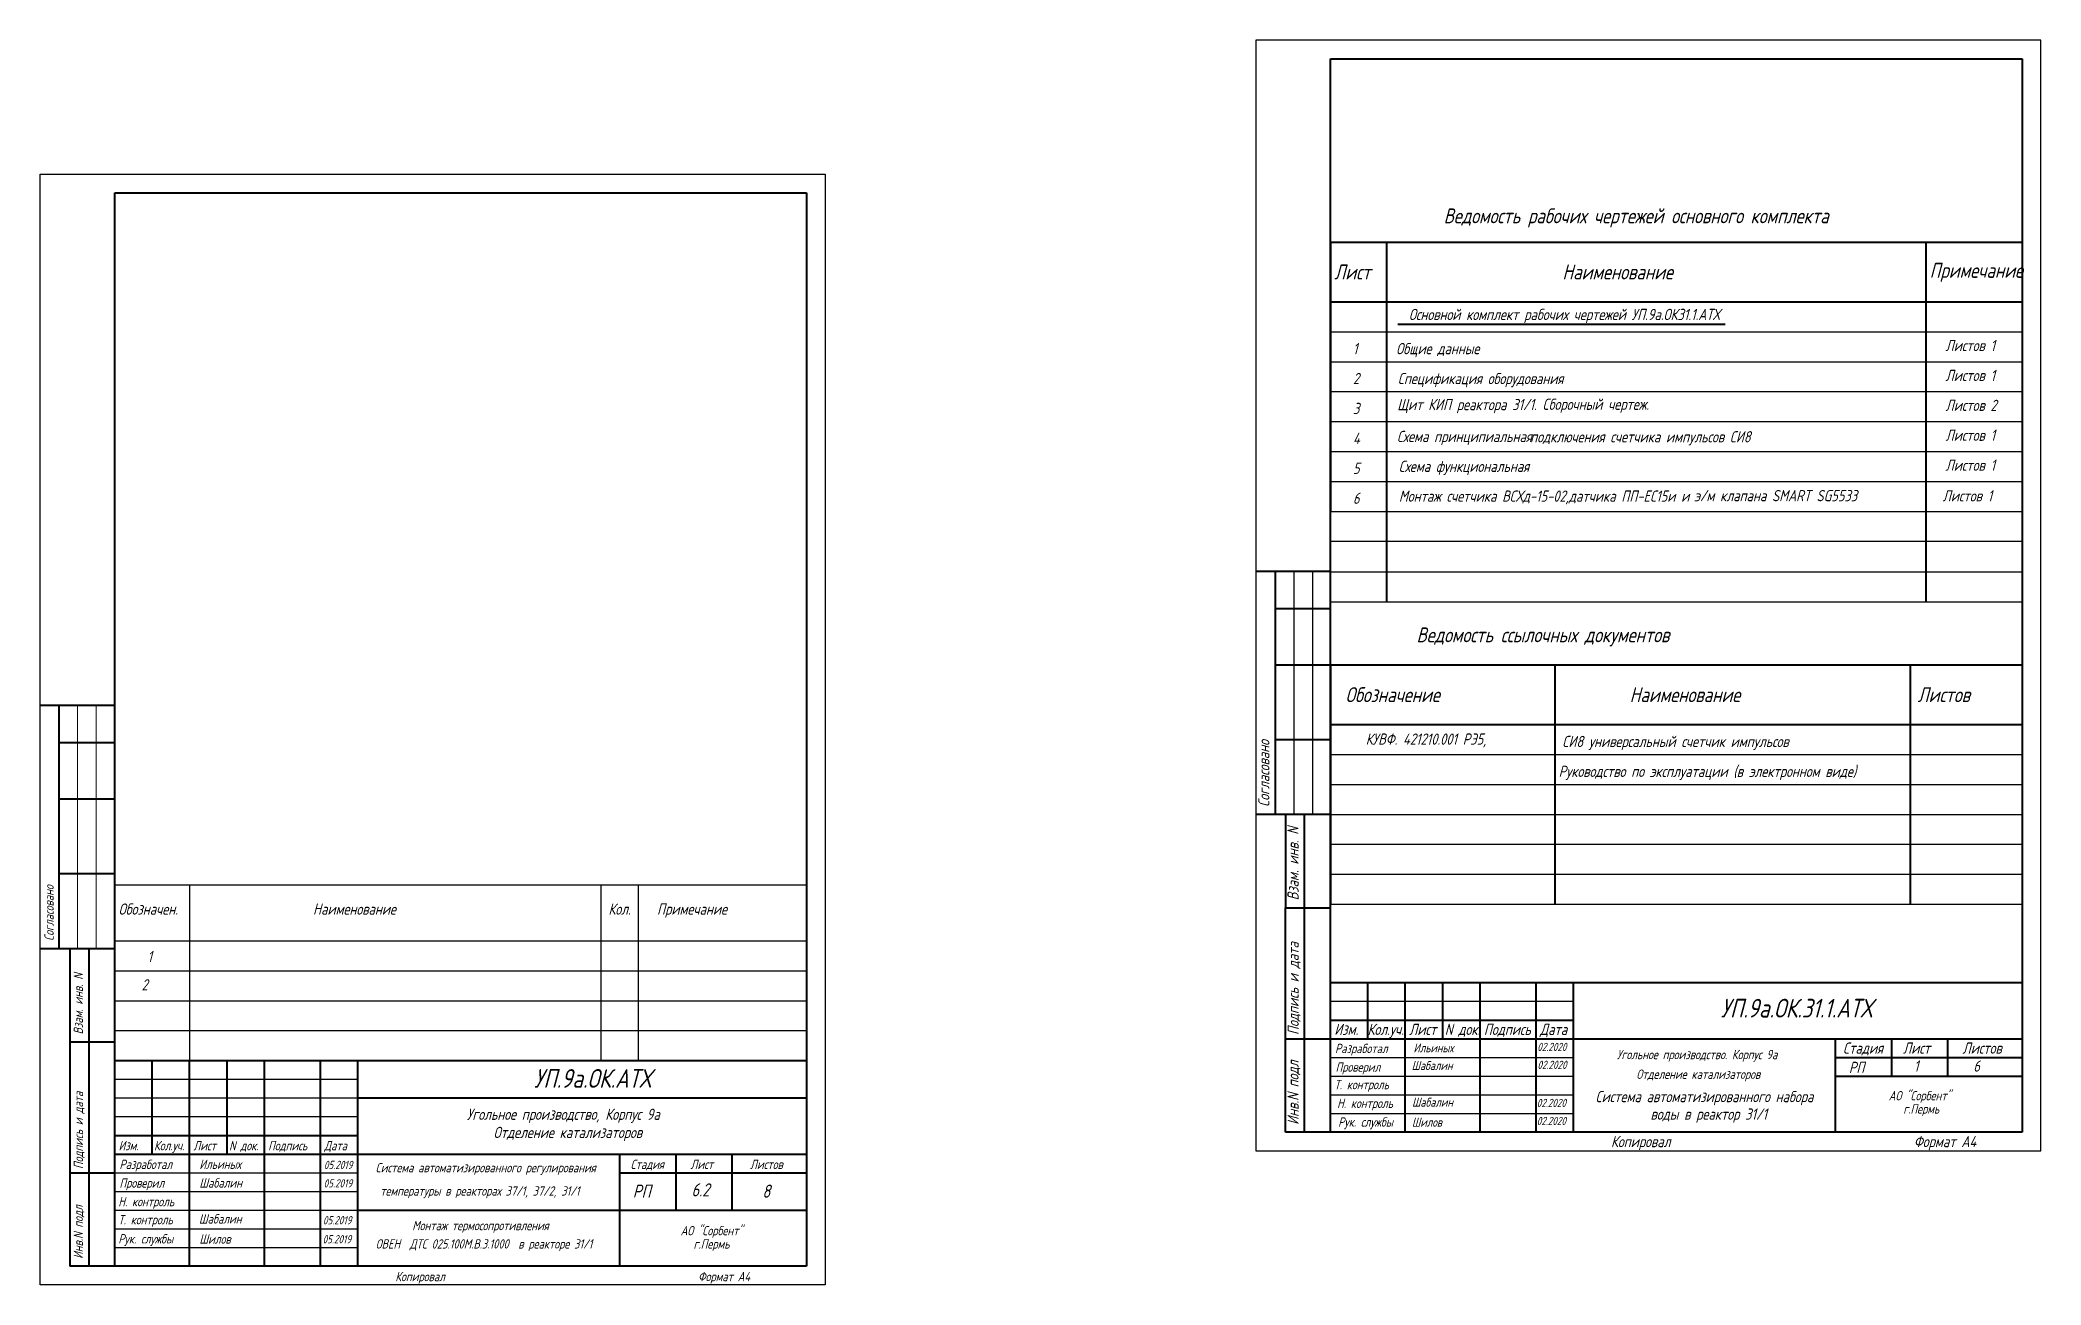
# Model space of a CAD drawing. Header units: millimetres. Extents: x -14 to 2659, y -2986 to -401.
# Drawn here: x 643 to 1178, y -734 to -401 of the extents above; entities that cross this region are included whole.
import ezdxf

# ---------------------------------------------------------------- set-up
doc = ezdxf.new("R2010")
doc.units = ezdxf.units.MM
doc.layers.get('0').update_dxf_attribs({"lineweight": 20})
for name, color, linetype, lineweight in [('MAIN', 7, 'Continuous', 50), ('Основная', 7, 'Continuous', 50), ('Тонкая', 7, 'Continuous', 20)]:
    doc.layers.add(name, color=color, linetype=linetype, lineweight=lineweight)
doc.layers.add('АСУТП', color=7, linetype='Continuous')
doc.styles.add('GOST тип А', font='GOST_A.TTF', dxfattribs={"oblique": 15})
doc.styles.add('АСУТП', font='GOST_A.TTF', dxfattribs={"oblique": 15})
doc.styles.add('ЕСКД', font='GOST_A.TTF', dxfattribs={"oblique": 15})

msp = doc.modelspace()

# ---------------------------------------------------------------- texts
at = {"lineweight": 40, "oblique": 15}
for s, height, style, p in [('Ведомость рабочих чертежей основного комплекта', 4, 'GOST тип А', (1018.31146, -449.75087)), ('Основной комплект рабочих чертежей УП.9а.ОК31.1.АТХ', 3, 'GOST тип А', (1009.00738, -475.61067)), (' Общие данные', 3, 'GOST тип А', (1004.06146, -484.75087)), ('Спецификация оборудования', 3, 'GOST тип А', (1006.06146, -492.75087)), ('Ведомость ссылочных документов', 4, 'GOST тип А', (1011.06146, -561.77025)), ('КУВФ. 421210.001 РЭ5,', 3, 'GOST тип А', (997.46104, -589.14086)), ('СИ8 универсальный счетчик импульсов', 3, 'GOST тип А', (1050.06146, -589.77025)), ('Руководство по эксплуатации (в электронном виде)', 3, 'GOST тип А', (1049.06146, -597.77025)), ('Копировал', 3, 'GOST тип А', (1063.06146, -696.74596)), ('Формат A4', 3, 'ЕСКД', (1144.06146, -696.74596))]:
    msp.add_text(s, height=height, dxfattribs=dict(at, style=style)).set_placement(p)
at = {"color": 7, "lineweight": 40, "style": 'GOST тип А', "oblique": 15}
for s, height, p in [('Лист', 4, (989.06146, -464.75087)), ('Наименование ', 4, (1050.06146, -464.75087)), ('Примечание', 4, (1148.28353, -464.32891)), ('Листов 1', 3, (1152.52045, -483.90695)), ('1', 3, (994.06146, -484.75087)), ('2', 3, (994.06146, -492.75087)), ('Листов 1', 3, (1152.52045, -491.90695)), ('Листов 2', 3, (1152.52045, -499.90695)), ('3', 3, (994.06146, -500.75087)), ('4', 3, (994.06146, -508.75087)), ('Листов 1', 3, (1152.52045, -507.90695)), ('Листов 1', 3, (1152.52045, -515.90695)), ('5', 3, (994.06146, -516.75087)), ('6', 3, (994.06146, -524.75087)), ('Листов 1', 3, (1151.74358, -524.10105)), ('Обозначение', 4, (992.06146, -577.77025)), ('Наименование ', 4, (1068.06146, -577.77025)), ('Листов', 4, (1145.06146, -577.77025))]:
    msp.add_text(s, height=height, dxfattribs=at).set_placement(p)
at = {"linetype": 'Continuous', "style": 'GOST тип А', "oblique": 15}
for s, p in [('Щит КИП реактора 31/1.', (1005.89879, -499.71209)), ('Сборочный чертеж.', (1044.75948, -499.62801)), ('Схема принципиальная ', (1005.83154, -508.22768)), ('подключения счетчика импульсов СИ8', (1041.45116, -508.31162))]:
    msp.add_text(s, height=3, dxfattribs=at).set_placement(p)
at = {"color": 0, "linetype": 'Continuous', "style": 'GOST тип А', "oblique": 15}
for s, height, p in [('02.2020', 2.2, (1043.35636, -671.03843)), ('Разработал', 2.5, (989.24819, -671.6114)), ('Проверил', 2.5, (989.40379, -676.57755)), ('Шабалин', 2.4, (1009.74919, -676.12502)), ('Ильиных', 2.4, (1010.23581, -671.40077)), ('02.2020', 2.2, (1043.39747, -675.83434)), ('Т. контроль', 2.5, (989.09259, -681.26678)), ('Н. контроль', 2.5, (989.81465, -686.26678)), ('Шабалин', 2.4, (1009.85633, -685.92783)), ('02.2020', 2.2, (1043.21741, -686.0143)), ('Рук. службы', 2.5, (990.09259, -691.26678)), ('Шилов', 2.4, (1009.81659, -691.27639)), ('02.2020', 2.2, (1043.2174, -690.83434)), ('05.2019', 2.2, (718.85167, -702.58235)), ('05.2019', 2.2, (718.77142, -707.51758)), ('05.2019', 2.2, (718.58722, -717.37393)), ('05.2019', 2.2, (718.49512, -722.45503))]:
    msp.add_text(s, height=height, dxfattribs=at).set_placement(p)
at = {"color": 7, "linetype": 'Continuous', "style": 'GOST тип А', "oblique": 15}
for s, height, p in [('Угольное производство, Корпус 9а', 3, (757.07405, -689.45205)), ('Отделение катализаторов', 3, (764.2121, -694.29372)), ('АО "Сорбент"', 2.5, (814.23059, -720.31513)), ('г.Пермь', 2.5, (817.70287, -723.86715))]:
    msp.add_text(s, height=height, dxfattribs=at).set_placement(p)
at = {"layer": 'MAIN', "lineweight": 15, "style": 'GOST тип А', "oblique": 15}
for s, height, p in [('Монтаж счетчика ВСХд-15-02,датчика ПП-ЕС15и и ', 3, (1006.34162, -524.1787)), ('э/м клапана SMART SG5533', 3, (1085.31198, -524.05832)), ('Система автоматизированного набора', 3, (1058.93109, -684.71921)), ('воды в реактор 31/1', 3, (1073.61705, -689.39742)), ('Система автоматизированного регулирования', 2.5, (732.6811, -703.47815)), ('температуры в реакторах 37/1, 37/2, 31/1', 2.5, (733.9269, -709.69953)), ('Монтаж термосопротивления  ', 2.5, (742.46528, -718.95384)), ('ОВЕН  ДТС 025.100М.В.3.1000  в реакторе 31/1', 2.5, (732.70425, -723.85538))]:
    msp.add_text(s, height=height, dxfattribs=at).set_placement(p)
at = {"layer": 'MAIN', "color": 7, "linetype": 'Continuous', "lineweight": 40, "style": 'GOST тип А', "oblique": 15}
for s, p in [('Согласовано', (971.72273, -605.75087)), ('Взам. инв. N', (979.52416, -630.76279)), ('Подпись и дата', (979.57122, -666.76279)), ('Инв.N подл', (979.52416, -690.76279))]:
    msp.add_text(s, height=3, rotation=90, dxfattribs=at).set_placement(p)
at = {"layer": 'MAIN', "style": 'GOST тип А', "oblique": 15}
for s, height, p in [('УП.9а.ОК.31.1.АТХ', 5, (1092.42477, -662.08146)), ('Угольное производство. Корпус 9а', 2.5, (1064.64463, -673.22776, 20)), ('Отделение катализаторов', 2.5, (1069.86187, -678.48577, 20))]:
    msp.add_text(s, height=height, dxfattribs=at).set_placement(p)
at = {"layer": 'MAIN', "color": 7, "linetype": 'Continuous', "style": 'GOST тип А', "oblique": 15}
for s, p in [('АО "Сорбент"', (1137.34125, -684.226)), ('г.Пермь', (1141.24034, -687.76923))]:
    msp.add_text(s, height=2.5, dxfattribs=at).set_placement(p)
at = {"layer": 'MAIN', "lineweight": 40, "style": 'GOST тип А', "oblique": 15}
msp.add_text('Шабалин', height=2.5, dxfattribs=at).set_placement((685.42225, -717.16645))
at = {"layer": 'АСУТП', "color": 7, "linetype": 'Continuous', "lineweight": 40, "style": 'GOST тип А', "oblique": 15}
for s, p in [('Согласовано', (646.59421, -641.58949)), ('Взам. инв. N', (654.39563, -666.60141)), ('Подпись и дата', (654.4427, -702.60141)), ('Инв.N подл', (654.39563, -726.60141))]:
    msp.add_text(s, height=2.5, rotation=90, dxfattribs=at).set_placement(p)
at = {"layer": 'АСУТП', "color": 7, "linetype": 'Continuous', "lineweight": -3, "oblique": 15}
for s, style, p in [('Обозначен.', 'GOST тип А', (663.93294, -634.58458)), ('Наименование', 'GOST тип А', (715.93294, -634.58458)), ('Кол.', 'GOST тип А', (794.93294, -634.58458)), ('Примечание', 'GOST тип А', (807.93294, -634.58458)), ('1', 'АСУТП', (671.66037, -647.27657)), ('2', 'АСУТП', (670.07458, -654.84978))]:
    msp.add_text(s, height=3, dxfattribs=dict(at, style=style)).set_placement(p)
at = {"layer": 'АСУТП', "style": 'GOST тип А', "oblique": 15}
for s, p in [('Копировал', (737.93294, -732.58458)), ('Формат A4', (818.93294, -732.58458))]:
    msp.add_text(s, height=2.5, dxfattribs=at).set_placement(p)
at = {"layer": 'Тонкая', "style": 'GOST тип А', "oblique": 15}
for s, height, p in [('Схема функциональная', 3, (1006.31076, -516.22044)), ('УП.9а.ОК.АТХ', 5, (775.07549, -680.86081)), ('Изм.', 2.5, (663.93294, -697.58458))]:
    msp.add_text(s, height=height, dxfattribs=at).set_placement(p)
at = {"layer": 'Тонкая', "lineweight": 40, "style": 'GOST тип А', "oblique": 15}
for s, height, p in [('Изм.', 3, (989.06146, -666.74596)), ('Кол.уч.', 3, (997.94749, -666.74596)), ('Лист', 3, (1009.06146, -666.74596)), ('N док.', 3, (1018.61685, -666.74596)), ('Подпись', 3, (1029.06146, -666.74596)), ('Дата', 3, (1044.06146, -666.74596)), ('Стадия', 3, (1125.12218, -671.74596)), ('Лист', 3, (1141.14466, -671.74596)), ('Листов', 3, (1157.06146, -671.74596)), ('РП', 3, (1126.68677, -676.91657)), ('1', 3, (1144.09259, -676.54631)), ('6', 3, (1159.96954, -676.54631)), ('Кол.уч.', 2.5, (673.41037, -697.58458)), ('Лист', 2.5, (683.93294, -697.58458)), ('N док.', 2.5, (693.48833, -697.58458)), ('Подпись', 2.5, (703.93294, -697.58458)), ('Дата', 2.5, (718.93294, -697.58458)), ('Разработал', 2.5, (664.15777, -702.58458)), ('Ильиных', 2.5, (685.53791, -702.55745)), ('Стадия', 2.5, (800.86866, -702.58458)), ('Лист', 2.5, (816.89114, -702.58458)), ('Листов', 2.5, (832.80794, -702.58458)), ('Проверил', 2.5, (664.15777, -707.58458)), ('Шабалин', 2.5, (685.53791, -707.55745)), ('Н. контроль', 2.5, (663.85557, -712.55745)), ('РП', 3.5, (801.44664, -710.25105)), ('6.2', 3.5, (817.14041, -709.90504)), ('8', 3.5, (836.08944, -710.25105)), ('Т. контроль', 2.5, (663.85557, -717.37962)), ('Рук. службы', 2.5, (663.85557, -722.50317)), ('Шилов', 2.5, (685.53791, -722.55745))]:
    msp.add_text(s, height=height, dxfattribs=at).set_placement(p)

# ---------------------------------------------------------------- linework, layer by layer
at = {"lineweight": -3}
for p, q in [((1178.06146, -400.74596), (968.06146, -400.74596)), ((968.06146, -400.74596), (968.06146, -697.74596)), ((1178.06146, -697.74596), (1178.06146, -400.74596)), ((968.06146, -697.74596), (1178.06146, -697.74596))]:
    msp.add_line(p, q, dxfattribs=at)
at = {"lineweight": 40}
for p, q in [((988.06146, -692.74596), (988.06146, -405.74596)), ((988.06146, -405.74596), (1173.06146, -405.74596)), ((1173.06146, -405.74596), (1173.06146, -692.74596)), ((1006.06146, -476.75087), (1093.56146, -476.75087)), ((1173.06146, -692.74596), (976.04769, -692.74596))]:
    msp.add_line(p, q, dxfattribs=at)
at = {"color": 7, "lineweight": 40}
for p, q in [((988.06146, -454.75087), (988.06146, -470.75087)), ((988.06146, -454.75087), (1173.06146, -454.75087)), ((1003.06146, -454.75087), (1003.06146, -470.75087)), ((1173.06146, -454.75087), (1173.06146, -470.75087)), ((1147.28353, -454.89152), (1147.28353, -470.89152)), ((988.06146, -470.75087), (1173.06146, -470.75087)), ((988.06146, -470.75087), (988.06146, -526.75087)), ((1003.06146, -470.75087), (1003.06146, -550.90322)), ((1147.28353, -470.89152), (1147.28353, -550.90322)), ((1173.06146, -470.75087), (1173.06146, -526.75087)), ((988.06146, -567.77025), (1173.06146, -567.77025)), ((988.06146, -567.77025), (988.06146, -583.77025)), ((1048.06146, -567.77025), (1048.06146, -583.77025)), ((1143.06146, -567.77025), (1143.06146, -583.77025)), ((1173.06146, -567.77025), (1173.06146, -583.77025)), ((988.06146, -583.77025), (988.06146, -631.77025)), ((988.06146, -583.77025), (1173.06146, -583.77025)), ((1048.06146, -583.77025), (1048.06146, -631.77025)), ((1143.06146, -583.77025), (1143.06146, -631.77025)), ((1173.06146, -583.77025), (1173.06146, -631.77025))]:
    msp.add_line(p, q, dxfattribs=at)
at = {"color": 7, "lineweight": -3}
for p, q in [((988.06146, -478.75087), (1173.06146, -478.75087)), ((988.06146, -486.75087), (1173.06146, -486.75087)), ((988.06146, -494.75087), (1173.06146, -494.75087)), ((988.06146, -502.75087), (1173.06146, -502.75087)), ((988.06146, -510.75087), (1173.06146, -510.75087)), ((988.06146, -518.75087), (1173.06146, -518.75087)), ((988.06146, -526.75087), (1173.06146, -526.75087)), ((988.06146, -526.75087), (1173.06146, -526.75087)), ((988.06146, -534.75087), (1173.06146, -534.75087)), ((988.04769, -542.90322), (1173.04769, -542.90322)), ((988.04769, -550.90322), (1173.04769, -550.90322)), ((988.06146, -591.77025), (1173.06146, -591.77025)), ((988.06146, -599.77025), (1173.06146, -599.77025)), ((988.06146, -607.77025), (1173.06146, -607.77025)), ((988.06146, -615.77025), (1173.06146, -615.77025)), ((988.06146, -623.77025), (1173.06146, -623.77025)), ((988.06146, -631.77025), (1173.06146, -631.77025))]:
    msp.add_line(p, q, dxfattribs=at)
at = {"layer": 'MAIN', "color": 7, "linetype": 'Continuous', "lineweight": 40}
for p, q in [((968.04769, -542.75087), (988.04769, -542.75087)), ((973.24626, -542.75087), (973.24626, -607.75087)), ((973.24626, -552.75087), (988.04769, -552.75087)), ((973.24626, -567.75087), (988.04769, -567.75087)), ((973.24626, -587.75087), (988.04769, -587.75087)), ((968.04769, -607.75087), (988.04769, -607.75087)), ((976.04769, -607.76279), (976.04769, -632.76279)), ((981.04769, -607.76279), (981.04769, -692.76279)), ((976.04769, -692.76279), (976.04769, -632.76279)), ((976.04769, -632.76279), (988.04769, -632.76279)), ((988.04769, -691.76279), (988.04769, -661.76279)), ((976.04769, -667.76279), (988.04769, -667.76279))]:
    msp.add_line(p, q, dxfattribs=at)
at = {"layer": 'MAIN', "color": 7, "linetype": 'Continuous', "lineweight": -3}
for p, q in [((978.24626, -542.75087), (978.24626, -607.75087)), ((983.24626, -542.75087), (983.24626, -607.75087))]:
    msp.add_line(p, q, dxfattribs=at)
at = {"layer": 'АСУТП'}
for p, q in [((642.93294, -733.58458), (642.93294, -436.58458)), ((642.93294, -436.58458), (852.93294, -436.58458)), ((852.93294, -436.58458), (852.93294, -733.58458)), ((852.93294, -733.58458), (642.93294, -733.58458))]:
    msp.add_line(p, q, dxfattribs=at)
at = {"layer": 'АСУТП', "color": 7, "linetype": 'Continuous', "lineweight": -3}
for p, q in [((642.93294, -436.58458), (667.81372, -436.58458)), ((642.93294, -436.58458), (667.81372, -436.58458)), ((642.93294, -436.58458), (667.81372, -436.58458)), ((847.93294, -441.58458), (662.93294, -441.58458)), ((662.93294, -649.58458), (847.93294, -649.58458)), ((662.93294, -657.58458), (847.93294, -657.58458)), ((662.93294, -665.58458), (847.93294, -665.58458)), ((662.93294, -673.58458), (847.93294, -673.58458))]:
    msp.add_line(p, q, dxfattribs=at)
at = {"layer": 'АСУТП', "color": 7, "linetype": 'Continuous', "lineweight": 40}
for p, q in [((662.93294, -441.58458), (847.93294, -441.58458)), ((847.93294, -441.58458), (847.93294, -728.58458)), ((642.91917, -578.58949), (662.91917, -578.58949)), ((647.91917, -578.58949), (647.91917, -643.58949)), ((647.91917, -588.58949), (662.91917, -588.58949)), ((647.91917, -603.58949), (662.91917, -603.58949)), ((647.91917, -623.58949), (662.91917, -623.58949)), ((642.91917, -643.58949), (662.93294, -643.58949)), ((651.01917, -668.60141), (662.91917, -668.60141)), ((651.01917, -703.60141), (662.91917, -703.60141)), ((847.93294, -728.58458), (662.93294, -728.58458))]:
    msp.add_line(p, q, dxfattribs=at)
at = {"layer": 'АСУТП', "lineweight": 40}
for p, q in [((662.93294, -728.58458), (662.93294, -441.58458)), ((650.93294, -643.58949), (650.93294, -728.58458)), ((655.93294, -643.58949), (655.93294, -728.58458)), ((662.93294, -728.58458), (650.93294, -728.58458))]:
    msp.add_line(p, q, dxfattribs=at)
at = {"layer": 'АСУТП', "color": 7, "linetype": 'Continuous', "lineweight": 30}
for p, q in [((662.93294, -441.58458), (662.93294, -528.58458)), ((662.93294, -626.58458), (847.93294, -626.58458)), ((682.93294, -626.58458), (682.93294, -673.58458)), ((792.93294, -626.58458), (792.93294, -673.58458)), ((802.93294, -626.58458), (802.93294, -673.58458)), ((662.93294, -641.58458), (847.93294, -641.58458))]:
    msp.add_line(p, q, dxfattribs=at)
at = {"layer": 'АСУТП', "color": 7, "linetype": 'Continuous', "lineweight": 15}
for p, q in [((652.91917, -578.58949), (652.91917, -643.58949)), ((657.91917, -578.58949), (657.91917, -643.58949))]:
    msp.add_line(p, q, dxfattribs=at)
at = {"layer": 'Основная', "lineweight": 40}
for p, q in [((988.06146, -652.74596), (1173.06146, -652.74596)), ((998.06146, -667.74596), (998.06146, -652.74596)), ((1008.06146, -692.74596), (1008.06146, -652.74596)), ((1018.06146, -667.74596), (1018.06146, -652.74596)), ((1028.06146, -692.74596), (1028.06146, -652.74596)), ((1043.06146, -692.74596), (1043.06146, -652.74596)), ((1053.06146, -692.74596), (1053.06146, -652.74596)), ((988.06146, -662.74596), (1053.06146, -662.74596)), ((988.06146, -667.74596), (1053.06146, -667.74596)), ((1053.06146, -667.74596), (1173.06146, -667.74596)), ((1123.06146, -667.74596), (1123.06146, -692.74596)), ((1123.06146, -667.74596), (1123.06146, -677.74596)), ((1138.06146, -667.74596), (1138.06146, -677.74596)), ((1153.06146, -667.74596), (1153.06146, -677.74596)), ((662.93294, -673.58458), (847.93294, -673.58458)), ((662.93294, -728.58458), (662.93294, -673.58458)), ((672.93294, -698.58458), (672.93294, -673.58458)), ((682.93294, -728.58458), (682.93294, -673.58458)), ((692.93294, -698.58458), (692.93294, -673.58458)), ((702.93294, -728.58458), (702.93294, -673.58458)), ((717.93294, -728.58458), (717.93294, -673.58458)), ((727.93294, -728.58458), (727.93294, -673.58458)), ((1123.06146, -672.74596), (1173.06146, -672.74596)), ((1123.06146, -677.74596), (1173.06146, -677.74596)), ((727.93294, -683.58458), (847.93294, -683.58458)), ((662.93294, -693.58458), (727.93294, -693.58458)), ((662.93294, -698.58458), (847.93294, -698.58458)), ((797.93294, -698.58458), (797.93294, -728.58458)), ((812.93294, -698.58458), (812.93294, -713.58458)), ((827.93294, -698.58458), (827.93294, -713.58458)), ((797.93294, -703.58458), (847.93294, -703.58458)), ((727.93294, -713.58458), (847.93294, -713.58458))]:
    msp.add_line(p, q, dxfattribs=at)
at = {"layer": 'Тонкая', "lineweight": -3}
for p, q in [((988.06146, -657.74596), (1053.06146, -657.74596)), ((988.06146, -672.74596), (1053.06146, -672.74596)), ((662.93294, -678.58458), (727.93294, -678.58458)), ((988.06146, -677.74596), (1053.06146, -677.74596)), ((662.93294, -683.58458), (727.93294, -683.58458)), ((988.06146, -682.74596), (1053.06146, -682.74596)), ((662.93294, -688.58458), (727.93294, -688.58458)), ((988.06146, -687.74596), (1053.06146, -687.74596)), ((662.93294, -703.58458), (727.93294, -703.58458)), ((662.93294, -708.58458), (727.93294, -708.58458)), ((662.93294, -713.58458), (727.93294, -713.58458)), ((662.93294, -718.58458), (727.93294, -718.58458)), ((662.93294, -723.58458), (727.93294, -723.58458))]:
    msp.add_line(p, q, dxfattribs=at)

msp.set_redraw_order([(e.dxf.handle, doc.entitydb.next_handle()) for e in msp.query("TEXT MTEXT ATTDEF DIMENSION ARC_DIMENSION")])  # texts and dimensions are drawn at this point

doc.saveas('drawing.dxf')
